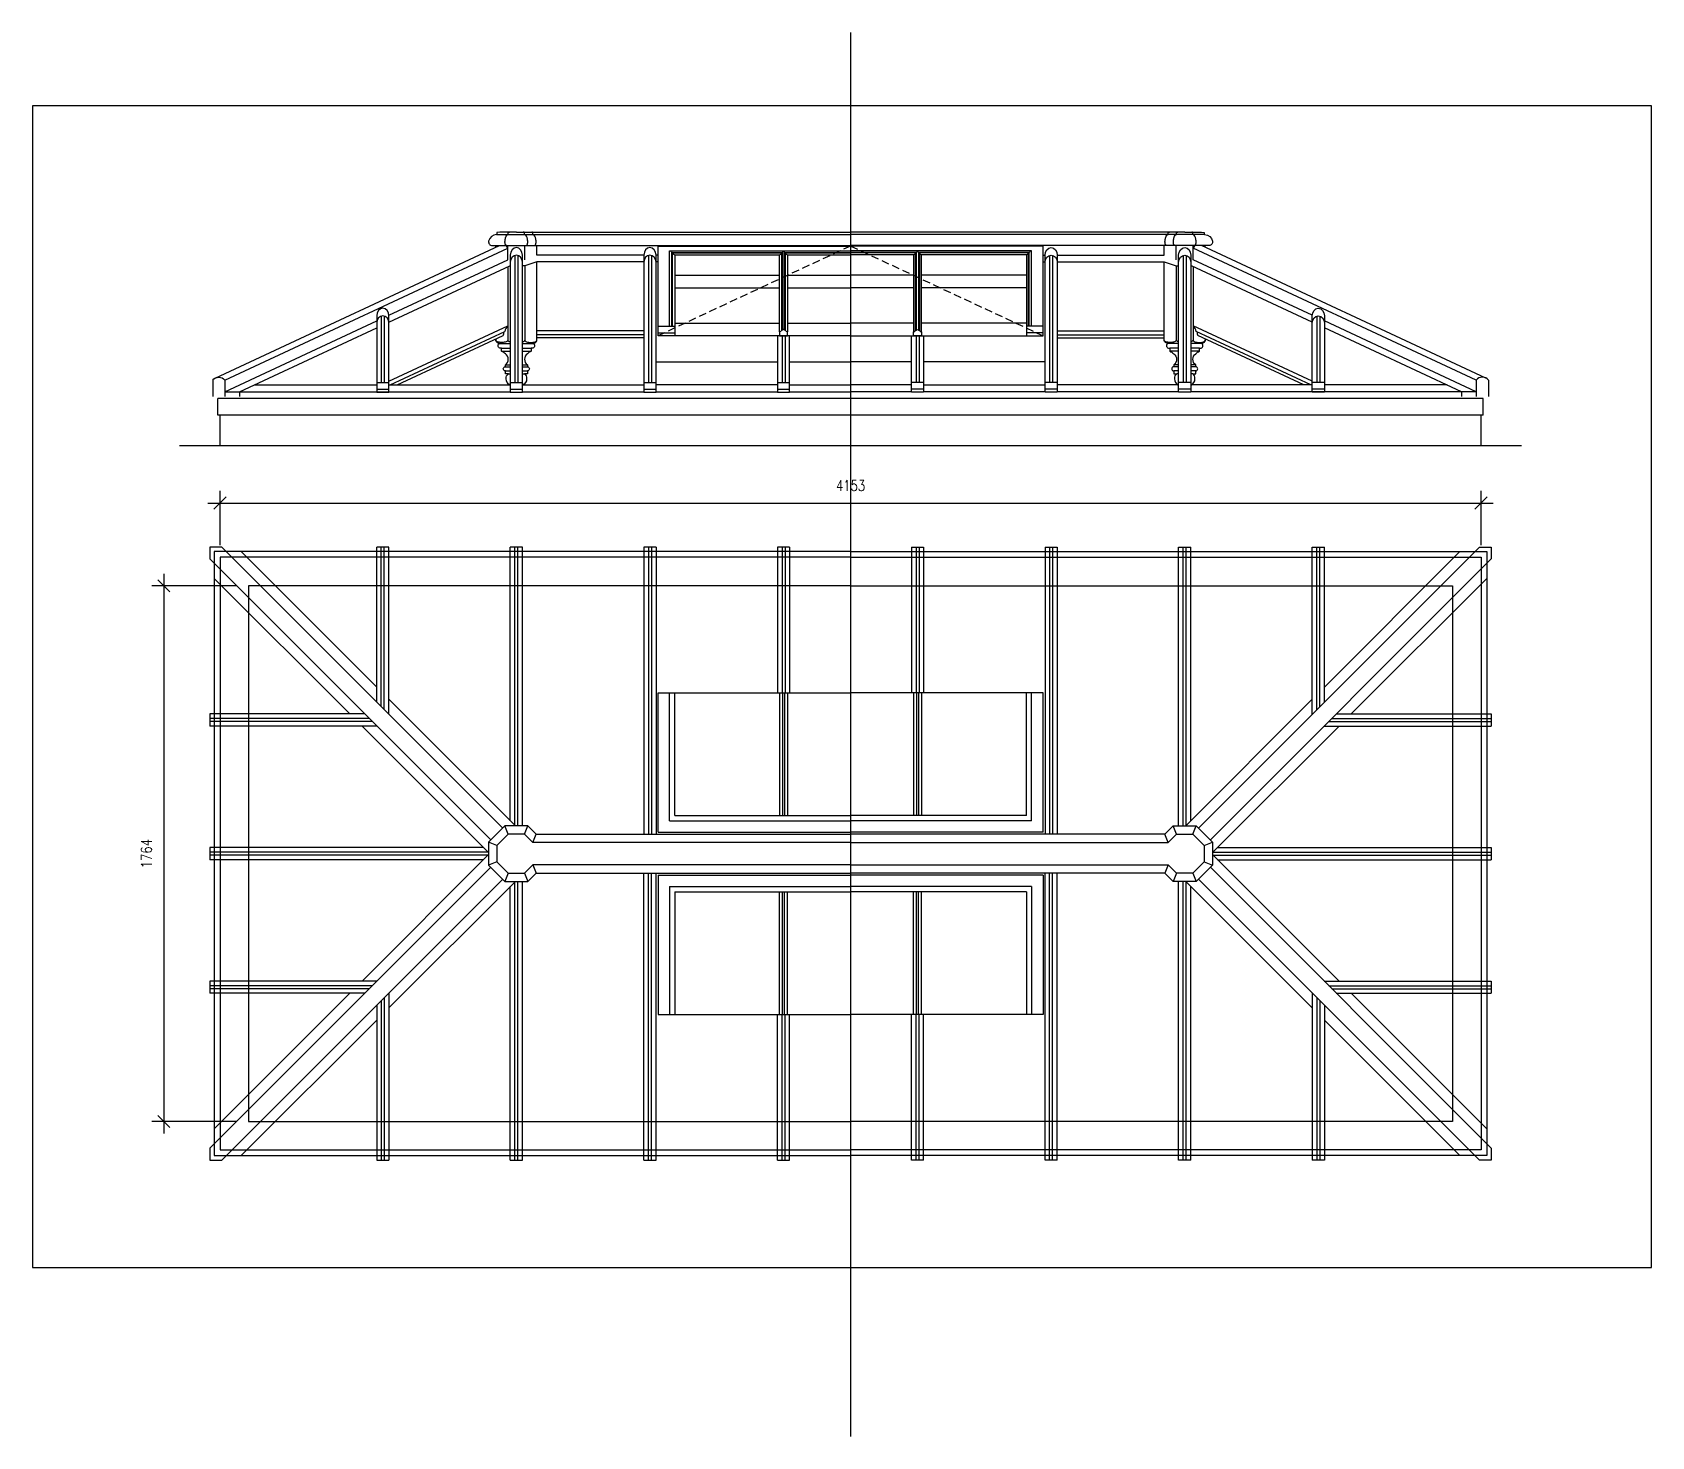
# Model space of a CAD drawing. Header units: millimetres. Extents: x -38686 to 870903, y -23218 to 232707.
# Drawn here: x 24250 to 29584, y 17180 to 21805 of the extents above; entities that cross this region are included whole.
import ezdxf

# ---------------------------------------------------------------- set-up
doc = ezdxf.new("R2010")
doc.units = ezdxf.units.MM
doc.header["$LTSCALE"] = 10
doc.header["$PDMODE"] = 35
doc.header["$PDSIZE"] = 50
doc.linetypes.add('Inset roof in Elevation$0$HIDDEN', pattern=[0.375, 0.25, -0.125])
doc.layers.add('40 - Detail Outline', color=142, linetype='Continuous')
doc.layers.add('Map', color=7, linetype='Continuous')
doc.styles.add('1-20', font='romans.shx', dxfattribs={"width": 0.8, "height": 35})
doc.dimstyles.new('1-20', dxfattribs={"dimtxt": 35, "dimasz": 40, "dimexe": 40, "dimexo": 40, "dimgap": 40, "dimtad": 1, "dimdec": 0, "dimzin": 0, "dimdsep": 46, "dimtxsty": '1-20', "dimblk": 'OBLIQUE', "dimcen": 40, "dimdle": 40, "dimclrd": 251, "dimclre": 251, "dimclrt": 251, "dimadec": 0, "dimazin": 0, "dimtfac": 1, "dimtdec": 0, "dimtix": 1, "dimtmove": 1, "dimatfit": 3, "dimfxl": 1, "dimtolj": 1, "dimtzin": 0, "dimlwd": 25, "dimarcsym": 0})

msp = doc.modelspace()

# ---------------------------------------------------------------- blocks, each defined once
blk = doc.blocks.new('_Oblique')
at = {"color": 0, "linetype": 'ByBlock', "lineweight": -2}
blk.add_line((-0.5, -0.5), (0.5, 0.5), dxfattribs=at)
blk = doc.blocks.new('*D2414')
at = {"layer": '40 - Detail Outline', "color": 251, "lineweight": -2, "ltscale": 10, "transparency": 16777216}
for p, q in [((24868.3, 20115.8), (24868.3, 20294.5)), ((29021.8, 20115.8), (29021.8, 20294.5))]:
    blk.add_line(p, q, dxfattribs=at)
at = {"layer": '40 - Detail Outline', "color": 251, "lineweight": 25, "ltscale": 10, "transparency": 16777216}
blk.add_line((24828.3, 20254.5), (29061.8, 20254.5), dxfattribs=at)
at = {"layer": 'Defpoints', "color": 0, "ltscale": 10, "transparency": 16777216}
for p in [(29021.8, 20254.5), (24868.3, 20075.8), (29021.8, 20075.8)]:
    blk.add_point(p, dxfattribs=at)
at = {"layer": '40 - Detail Outline', "color": 251, "lineweight": 25, "ltscale": 10, "transparency": 16777216, "xscale": 40, "yscale": 40, "zscale": 40, "rotation": 180}
blk.add_blockref('_Oblique', (24868.3, 20254.5), dxfattribs=at)
at = {"layer": '40 - Detail Outline', "color": 251, "lineweight": 25, "ltscale": 10, "transparency": 16777216, "xscale": 40, "yscale": 40, "zscale": 40}
blk.add_blockref('_Oblique', (29021.8, 20254.5), dxfattribs=at)
at = {"layer": '40 - Detail Outline', "color": 251, "ltscale": 10, "transparency": 16777216, "insert": (26945.1, 20312), "char_height": 35, "attachment_point": 5, "style": '1-20'}
blk.add_mtext('\\A1;4153', dxfattribs=at)
blk = doc.blocks.new('*D2415')
at = {"layer": '40 - Detail Outline', "color": 251, "lineweight": 25, "ltscale": 10, "transparency": 16777216}
blk.add_line((24683.4, 20021.8), (24683.4, 18177.8), dxfattribs=at)
at = {"layer": '40 - Detail Outline', "color": 251, "lineweight": -2, "ltscale": 10, "transparency": 16777216}
for p, q in [((24922.3, 19981.8), (24643.4, 19981.8)), ((24922.3, 18217.8), (24643.4, 18217.8))]:
    blk.add_line(p, q, dxfattribs=at)
at = {"layer": 'Defpoints', "color": 0, "ltscale": 10, "transparency": 16777216}
for p in [(24962.3, 19981.8), (24683.4, 18217.8), (24962.3, 18217.8)]:
    blk.add_point(p, dxfattribs=at)
at = {"layer": '40 - Detail Outline', "color": 251, "lineweight": 25, "ltscale": 10, "transparency": 16777216, "xscale": 40, "yscale": 40, "zscale": 40}
for p, rotation in [((24683.4, 19981.8), 90), ((24683.4, 18217.8), 270)]:
    blk.add_blockref('_Oblique', p, dxfattribs=dict(at, rotation=rotation))
at = {"layer": '40 - Detail Outline', "color": 251, "ltscale": 10, "transparency": 16777216, "insert": (24625.9, 19099.8), "char_height": 35, "attachment_point": 5, "rotation": 90, "style": '1-20'}
blk.add_mtext('\\A1;1764', dxfattribs=at)

# ---------------------------------------------------------------- dimensions: what is measured, and where the dimension line sits
at = {"layer": '40 - Detail Outline', "ltscale": 10}
dim = msp.add_linear_dim(base=(29021.773, 20254.527), p1=(24868.348, 20075.847), p2=(29021.773, 20075.847), dimstyle='1-20', dxfattribs=at)
dim.commit()
dim.dimension.update_dxf_attribs({"geometry": '*D2414', "text_midpoint": (26945.06, 20312.027)})
dim = msp.add_linear_dim(base=(24683.377, 18217.814), p1=(24962.348, 19981.847), p2=(24962.348, 18217.814), angle=90, dimstyle='1-20', dxfattribs=at)
dim.commit()
dim.dimension.update_dxf_attribs({"geometry": '*D2415', "text_midpoint": (24625.877, 19099.831)})

# ---------------------------------------------------------------- linework, layer by layer
at = {"color": 8, "ltscale": 10}
for points in [[(25776.866, 21097.326), (25776.866, 21103.06)], [(25816.406, 21056.129), (25816.406, 21103.06)], [(25872.325, 21056.129), (25872.325, 21103.06)], [(25911.866, 21071.211), (25911.866, 21103.06)], [(27978.255, 21071.211), (27978.255, 21103.06)], [(28017.795, 21056.129), (28017.795, 21103.06)], [(28073.714, 21056.129), (28073.714, 21103.06)], [(28113.255, 21097.326), (28113.255, 21103.06)], [(24844.37, 20659.099), (24844.37, 20605.888)], [(24883.968, 20659.275), (24883.968, 20605.888)], [(29006.153, 20659.275), (29006.153, 20605.888)], [(29045.751, 20659.099), (29045.751, 20605.888)], [(24883.968, 20621.326), (24932.758, 20621.326), (24932.758, 20605.888)], [(24932.758, 20621.326), (25824.365, 20621.326)], [(25864.365, 20621.326), (26264.365, 20621.326)], [(26304.365, 20621.326), (26704.365, 20621.326)], [(26744.365, 20621.326), (26945.06, 20621.326)], [(27145.756, 20621.326), (26945.06, 20621.326)], [(27585.756, 20621.326), (27185.756, 20621.326)], [(28025.756, 20621.326), (27625.756, 20621.326)], [(28957.363, 20621.326), (28065.756, 20621.326)], [(29006.153, 20621.326), (28957.363, 20621.326), (28957.363, 20605.888)]]:
    msp.add_lwpolyline(points, dxfattribs=at)
for points in [[(24844.37, 20659.275, -0.50154074), (24883.968, 20659.275)], [(29045.751, 20659.275, 0.50154074), (29006.153, 20659.275)]]:
    msp.add_lwpolyline(points, format="xyb", dxfattribs=at)
at = {"layer": '40 - Detail Outline', "color": 8, "ltscale": 10}
for p, q in [((25839.365, 21070.004), (25839.365, 20651.936)), ((25849.365, 21070.004), (25849.365, 20651.936)), ((26264.365, 21071.211), (25911.866, 21071.211)), ((26279.365, 21070.004), (26279.365, 20651.936)), ((26289.365, 21070.004), (26289.365, 20651.936)), ((26310.865, 21071.211), (26304.365, 21071.211)), ((26365.865, 21071.756), (26365.865, 20805.515)), ((26365.865, 21071.756), (26711.365, 21071.756)), ((26737.365, 21071.756), (26945.06, 21071.756)), ((27152.756, 21071.756), (26945.06, 21071.756)), ((27524.256, 21071.756), (27178.756, 21071.756)), ((27524.256, 21071.756), (27524.256, 20805.515)), ((27579.256, 21071.211), (27585.756, 21071.211)), ((27600.756, 21070.004), (27600.756, 20651.936)), ((27610.756, 21070.004), (27610.756, 20651.936)), ((27625.756, 21071.211), (27978.255, 21071.211)), ((28040.756, 21070.004), (28040.756, 20651.936)), ((28050.756, 21070.004), (28050.756, 20651.936)), ((26365.865, 21004.68), (26711.365, 21004.68)), ((26365.865, 20963.544), (26711.365, 20963.544)), ((26737.365, 21004.68), (26945.06, 21004.68)), ((26737.365, 20963.544), (26945.06, 20963.544)), ((27152.756, 21004.68), (26945.06, 21004.68)), ((27152.756, 20963.544), (26945.06, 20963.544)), ((27524.256, 21004.68), (27178.756, 21004.68)), ((27524.256, 20963.544), (27178.756, 20963.544)), ((25399.365, 20870.119), (25399.365, 20651.936)), ((25409.365, 20870.119), (25409.365, 20651.936)), ((28480.756, 20870.119), (28480.756, 20651.936)), ((28490.756, 20870.119), (28490.756, 20651.936)), ((26310.865, 20837.393), (26365.865, 20837.393)), ((26310.865, 20815.079), (26365.865, 20815.079)), ((26719.365, 20805.515), (26719.365, 20651.936)), ((26729.365, 20805.515), (26729.365, 20651.936)), ((27160.756, 20805.515), (27160.756, 20651.936)), ((27170.756, 20805.515), (27170.756, 20651.936)), ((27579.256, 20837.393), (27524.256, 20837.393)), ((27579.256, 20815.079), (27524.256, 20815.079)), ((25795.366, 20764.58), (25824.365, 20764.58)), ((25795.366, 20754.58), (25824.365, 20754.58)), ((25864.365, 20764.58), (25893.366, 20764.58)), ((25864.365, 20754.58), (25893.366, 20754.58)), ((28025.756, 20764.58), (27996.755, 20764.58)), ((28025.756, 20754.58), (27996.755, 20754.58)), ((28094.755, 20764.58), (28065.756, 20764.58)), ((28094.755, 20754.58), (28065.756, 20754.58)), ((25808.116, 20710.08), (25824.365, 20710.08)), ((25808.116, 20703.58), (25824.365, 20703.58)), ((25864.365, 20710.08), (25880.616, 20710.08)), ((25864.365, 20703.58), (25880.616, 20703.58)), ((28025.756, 20710.08), (28009.505, 20710.08)), ((28025.756, 20703.58), (28009.505, 20703.58)), ((28082.005, 20710.08), (28065.756, 20710.08)), ((28082.005, 20703.58), (28065.756, 20703.58)), ((25384.365, 20651.936), (25424.365, 20651.936)), ((25808.116, 20689.58), (25824.365, 20689.58)), ((25818.116, 20680.58), (25824.365, 20680.58)), ((25824.365, 20651.936), (25864.365, 20651.936)), ((25864.365, 20689.58), (25880.616, 20689.58)), ((25864.365, 20680.58), (25870.616, 20680.58)), ((26264.365, 20651.936), (26304.365, 20651.936)), ((26704.365, 20651.936), (26744.365, 20651.936)), ((27185.756, 20651.936), (27145.756, 20651.936)), ((27625.756, 20651.936), (27585.756, 20651.936)), ((28025.756, 20689.58), (28009.505, 20689.58)), ((28025.756, 20680.58), (28019.505, 20680.58)), ((28065.756, 20651.936), (28025.756, 20651.936)), ((28082.005, 20689.58), (28065.756, 20689.58)), ((28072.005, 20680.58), (28065.756, 20680.58)), ((28505.756, 20651.936), (28465.756, 20651.936)), ((25384.365, 20629.622), (25424.365, 20629.622)), ((25824.365, 20629.622), (25864.365, 20629.622)), ((26264.365, 20629.622), (26304.365, 20629.622)), ((26704.365, 20629.622), (26744.365, 20629.622)), ((27185.756, 20629.622), (27145.756, 20629.622)), ((27625.756, 20629.622), (27585.756, 20629.622)), ((28065.756, 20629.622), (28025.756, 20629.622)), ((28505.756, 20629.622), (28465.756, 20629.622)), ((25384.365, 19599.146), (25384.365, 20109.657)), ((25399.365, 19584.146), (25399.365, 20109.657)), ((25409.365, 19574.146), (25409.365, 20109.657)), ((25424.365, 19559.146), (25424.365, 20109.657)), ((25824.365, 19208.067), (25824.365, 20109.657)), ((25839.365, 19191.331), (25839.365, 20109.657)), ((25849.365, 19191.331), (25849.365, 20109.657)), ((25864.365, 19191.331), (25864.365, 20109.657)), ((26264.365, 20109.657), (26264.365, 19163.831)), ((26279.365, 20109.657), (26279.365, 19163.831)), ((26289.365, 20109.657), (26289.365, 19163.831)), ((26304.365, 20109.657), (26304.365, 19163.831)), ((26704.365, 20109.657), (26704.365, 19629.244)), ((26719.365, 20109.657), (26719.365, 19629.244)), ((26729.365, 20109.657), (26729.365, 19629.244)), ((26744.365, 20109.657), (26744.365, 19629.244)), ((27145.756, 20109.657), (27145.756, 19629.244)), ((27160.756, 20109.657), (27160.756, 19629.244)), ((27170.756, 20109.657), (27170.756, 19629.244)), ((27185.756, 20109.657), (27185.756, 19629.244)), ((27585.756, 20109.657), (27585.756, 19163.831)), ((27600.756, 20109.657), (27600.756, 19163.831)), ((27610.756, 20109.657), (27610.756, 19163.831)), ((27625.756, 20109.657), (27625.756, 19163.831)), ((28025.756, 19191.331), (28025.756, 20109.657)), ((28040.756, 19191.331), (28040.756, 20109.657)), ((28050.756, 19191.331), (28050.756, 20109.657)), ((28065.756, 19208.067), (28065.756, 20109.657)), ((28465.756, 19559.146), (28465.756, 20109.657)), ((28480.756, 19574.146), (28480.756, 20109.657)), ((28490.756, 19584.146), (28490.756, 20109.657)), ((28505.756, 19599.146), (28505.756, 20109.657)), ((26310.865, 19170.331), (26310.865, 19629.244)), ((26348.865, 19208.331), (26348.865, 19629.244)), ((26365.865, 19225.331), (26365.865, 19629.244)), ((26711.365, 19629.244), (26711.365, 19225.331)), ((26720.901, 19629.244), (26720.901, 19225.331)), ((26727.829, 19629.244), (26727.829, 19225.331)), ((26737.365, 19629.244), (26737.365, 19225.331)), ((27152.756, 19629.244), (27152.756, 19225.331)), ((27162.292, 19629.244), (27162.292, 19225.331)), ((27169.22, 19629.244), (27169.22, 19225.331)), ((27178.756, 19629.244), (27178.756, 19225.331)), ((27524.256, 19225.331), (27524.256, 19629.244)), ((27541.256, 19208.331), (27541.256, 19629.244)), ((27579.256, 19170.331), (27579.256, 19629.244)), ((25345.05, 19559.831), (24834.539, 19559.831)), ((25360.05, 19544.831), (24834.539, 19544.831)), ((25370.05, 19534.831), (24834.539, 19534.831)), ((25385.05, 19519.831), (24834.539, 19519.831)), ((28505.071, 19519.831), (29055.582, 19519.831)), ((28520.071, 19534.831), (29055.582, 19534.831)), ((28530.071, 19544.831), (29055.582, 19544.831)), ((28545.071, 19559.831), (29055.582, 19559.831)), ((26348.865, 19208.331), (26945.06, 19208.331)), ((26365.865, 19225.331), (26945.06, 19225.331)), ((27524.256, 19225.331), (26945.06, 19225.331)), ((27541.256, 19208.331), (26945.06, 19208.331)), ((25817.648, 19164.331), (25806.464, 19191.331)), ((25871.082, 19164.331), (25882.265, 19191.331)), ((25898.582, 19136.831), (25909.765, 19163.831)), ((25909.765, 19163.831), (26945.06, 19163.831)), ((26310.865, 19170.331), (26945.06, 19170.331)), ((27579.256, 19170.331), (26945.06, 19170.331)), ((27980.355, 19163.831), (26945.06, 19163.831)), ((27991.539, 19136.831), (27980.355, 19163.831)), ((28019.039, 19164.331), (28007.855, 19191.331)), ((28072.473, 19164.331), (28083.656, 19191.331)), ((25736.128, 19119.831), (24834.539, 19119.831)), ((25752.865, 19104.831), (24834.539, 19104.831)), ((25752.865, 19094.831), (24834.539, 19094.831)), ((25779.865, 19126.547), (25752.865, 19137.731)), ((26945.06, 19136.831), (25898.582, 19136.831)), ((26945.06, 19136.831), (27991.539, 19136.831)), ((28110.256, 19126.547), (28137.256, 19137.731)), ((28137.256, 19104.831), (29055.582, 19104.831)), ((28137.256, 19094.831), (29055.582, 19094.831)), ((28153.993, 19119.831), (29055.582, 19119.831)), ((25736.128, 19079.831), (24834.539, 19079.831)), ((25779.865, 19073.114), (25752.865, 19061.93)), ((26945.06, 19062.831), (25898.582, 19062.831)), ((25898.582, 19062.831), (25909.765, 19035.831)), ((26945.06, 19062.831), (27991.539, 19062.831)), ((27991.539, 19062.831), (27980.355, 19035.831)), ((28110.256, 19073.114), (28137.256, 19061.93)), ((28153.993, 19079.831), (29055.582, 19079.831)), ((25817.648, 19035.331), (25806.464, 19008.331)), ((25824.365, 18090.004), (25824.365, 18991.594)), ((25839.365, 18090.004), (25839.365, 19008.331)), ((25849.365, 18090.004), (25849.365, 19008.331)), ((25864.365, 18090.004), (25864.365, 19008.331)), ((25871.082, 19035.331), (25882.265, 19008.331)), ((25909.765, 19035.831), (26945.06, 19035.831)), ((26264.365, 18090.004), (26264.365, 19035.831)), ((26279.365, 18090.004), (26279.365, 19035.831)), ((26289.365, 18090.004), (26289.365, 19035.831)), ((26304.365, 18090.004), (26304.365, 19035.831)), ((26310.865, 19029.331), (26945.06, 19029.331)), ((26310.865, 19029.331), (26310.865, 18570.418)), ((26348.865, 18991.331), (26945.06, 18991.331)), ((26348.865, 18991.331), (26348.865, 18570.418)), ((27980.355, 19035.831), (26945.06, 19035.831)), ((27579.256, 19029.331), (26945.06, 19029.331)), ((27541.256, 18991.331), (26945.06, 18991.331)), ((27541.256, 18991.331), (27541.256, 18570.418)), ((27579.256, 19029.331), (27579.256, 18570.418)), ((27585.756, 18090.004), (27585.756, 19035.831)), ((27600.756, 18090.004), (27600.756, 19035.831)), ((27610.756, 18090.004), (27610.756, 19035.831)), ((27625.756, 18090.004), (27625.756, 19035.831)), ((28019.039, 19035.331), (28007.855, 19008.331)), ((28025.756, 18090.004), (28025.756, 19008.331)), ((28040.756, 18090.004), (28040.756, 19008.331)), ((28050.756, 18090.004), (28050.756, 19008.331)), ((28065.756, 18090.004), (28065.756, 18991.594)), ((28072.473, 19035.331), (28083.656, 19008.331)), ((26365.865, 18974.331), (26945.06, 18974.331)), ((26365.865, 18974.331), (26365.865, 18570.418)), ((26711.365, 18570.418), (26711.365, 18974.331)), ((26720.901, 18570.418), (26720.901, 18974.331)), ((26727.829, 18570.418), (26727.829, 18974.331)), ((26737.365, 18570.418), (26737.365, 18974.331)), ((27524.256, 18974.331), (26945.06, 18974.331)), ((27152.756, 18570.418), (27152.756, 18974.331)), ((27162.292, 18570.418), (27162.292, 18974.331)), ((27169.22, 18570.418), (27169.22, 18974.331)), ((27178.756, 18570.418), (27178.756, 18974.331)), ((27524.256, 18974.331), (27524.256, 18570.418)), ((25385.05, 18679.831), (24834.539, 18679.831)), ((28505.071, 18679.831), (29055.582, 18679.831)), ((25370.05, 18664.831), (24834.539, 18664.831)), ((25360.05, 18654.831), (24834.539, 18654.831)), ((25345.05, 18639.831), (24834.539, 18639.831)), ((25399.365, 18615.515), (25399.365, 18090.004)), ((25409.365, 18625.515), (25409.365, 18090.004)), ((25424.365, 18640.515), (25424.365, 18090.004)), ((28465.756, 18640.515), (28465.756, 18090.004)), ((28480.756, 18625.515), (28480.756, 18090.004)), ((28490.756, 18615.515), (28490.756, 18090.004)), ((28520.071, 18664.831), (29055.582, 18664.831)), ((28530.071, 18654.831), (29055.582, 18654.831)), ((28545.071, 18639.831), (29055.582, 18639.831)), ((25384.365, 18600.515), (25384.365, 18090.004)), ((26704.365, 18090.004), (26704.365, 18570.418)), ((26719.365, 18090.004), (26719.365, 18570.418)), ((26729.365, 18090.004), (26729.365, 18570.418)), ((26744.365, 18090.004), (26744.365, 18570.418)), ((27145.756, 18090.004), (27145.756, 18570.418)), ((27160.756, 18090.004), (27160.756, 18570.418)), ((27170.756, 18090.004), (27170.756, 18570.418)), ((27185.756, 18090.004), (27185.756, 18570.418)), ((28505.756, 18600.515), (28505.756, 18090.004))]:
    msp.add_line(p, q, dxfattribs=at)
at = {"layer": '40 - Detail Outline', "color": 8}
for p in [(25844.365, 21103.06), (28045.756, 21103.06)]:
    msp.add_line(p, (26945.06, 21103.06), dxfattribs=at)
at = {"layer": '40 - Detail Outline', "color": 8, "ltscale": 10}
for points in [[(26945.06, 21804.812), (26945.06, 17179.606)], [(24852.685, 20666.374), (25789.162, 21103.06)], [(24883.968, 20659.275), (25816.406, 21094.078)], [(25824.365, 21071.211), (25824.365, 20620.058), (25864.365, 20620.058), (25864.365, 21071.211)], [(26264.365, 21071.211), (26264.365, 20620.058), (26304.365, 20620.058), (26304.365, 21071.211)], [(26945.06, 20805.515), (26310.865, 20805.515), (26310.865, 21101.035), (26945.06, 21101.035)], [(26348.865, 20837.393), (26348.865, 21085.306), (26945.06, 21085.306)], [(26356.329, 20837.393), (26356.329, 21080.338), (26720.901, 21080.338), (26720.901, 20823.642)], [(26359.15, 20837.393), (26359.15, 21079.146), (26718.08, 21079.146), (26718.08, 20823.642)], [(26727.829, 20823.642), (26727.829, 21080.338), (26945.06, 21080.338)], [(26730.65, 20823.642), (26730.65, 21079.146), (26945.06, 21079.146)], [(26945.06, 20805.515), (27579.256, 20805.515), (27579.256, 21101.035), (26945.06, 21101.035)], [(27541.256, 20837.393), (27541.256, 21085.306), (26945.06, 21085.306)], [(27162.292, 20823.642), (27162.292, 21080.338), (26945.06, 21080.338)], [(27159.471, 20823.642), (27159.471, 21079.146), (26945.06, 21079.146)], [(27533.792, 20837.393), (27533.792, 21080.338), (27169.22, 21080.338), (27169.22, 20823.642)], [(27530.971, 20837.393), (27530.971, 21079.146), (27172.041, 21079.146), (27172.041, 20823.642)], [(27625.756, 21071.211), (27625.756, 20620.058), (27585.756, 20620.058), (27585.756, 21071.211)], [(28065.756, 21071.211), (28065.756, 20620.058), (28025.756, 20620.058), (28025.756, 21071.211)], [(29006.153, 20659.275), (28073.714, 21094.078)], [(29037.435, 20666.374), (28100.959, 21103.06)], [(25424.305, 20873.289), (25816.406, 21056.129)], [(25424.305, 20850.538), (25822.597, 21036.265)], [(25816.406, 21033.378), (25816.406, 20790.58)], [(25824.365, 21036.265), (25822.597, 21036.265)], [(26264.365, 21048.716), (25911.866, 21048.716), (25872.325, 21036.265), (25864.366, 21036.265)], [(25872.325, 21036.265), (25872.325, 20790.58)], [(26310.865, 21048.716), (26304.365, 21048.716)], [(27579.256, 21048.716), (27585.756, 21048.716)], [(27625.756, 21048.716), (27978.255, 21048.716), (28017.795, 21036.265), (28025.755, 21036.265)], [(28017.795, 21036.265), (28017.795, 20790.58)], [(28065.756, 21036.265), (28067.523, 21036.265)], [(28465.816, 20850.538), (28067.523, 21036.265)], [(28465.816, 20873.289), (28073.714, 21056.129)], [(28073.714, 21033.378), (28073.714, 20790.58)], [(24883.968, 20621.326), (25384.365, 20854.665)], [(25384.365, 20871.326), (25384.365, 20620.058), (25424.365, 20620.058), (25424.365, 20871.326)], [(28505.756, 20871.326), (28505.756, 20620.058), (28465.756, 20620.058), (28465.756, 20871.326)], [(29006.153, 20621.326), (28505.756, 20854.665)], [(24932.758, 20621.326), (25384.365, 20831.913)], [(25424.365, 20655.976), (25816.406, 20838.788)], [(25429.179, 20643.481), (25806.694, 20819.52)], [(25451.762, 20643.481), (25800.728, 20806.206)], [(26264.365, 20822.322), (25911.866, 20822.322)], [(26264.365, 20808.322), (25911.866, 20808.322)], [(26365.865, 20847.142), (26711.365, 20847.142)], [(26704.365, 20805.515), (26704.365, 20620.058), (26744.365, 20620.058), (26744.365, 20805.515)], [(26737.365, 20847.142), (26945.06, 20847.142)], [(27152.756, 20847.142), (26945.06, 20847.142)], [(27185.756, 20805.515), (27185.756, 20620.058), (27145.756, 20620.058), (27145.756, 20805.515)], [(27524.256, 20847.142), (27178.756, 20847.142)], [(27625.756, 20822.322), (27978.255, 20822.322)], [(27625.756, 20808.322), (27978.255, 20808.322)], [(28465.756, 20655.976), (28073.714, 20838.788)], [(28460.942, 20643.481), (28083.426, 20819.52)], [(28438.358, 20643.481), (28089.393, 20806.206)], [(28957.363, 20621.326), (28505.756, 20831.913)], [(25790.366, 20780.58), (25824.365, 20780.58)], [(26264.365, 20798.322), (25911.866, 20798.322)], [(27625.756, 20798.322), (27978.255, 20798.322)], [(28099.755, 20780.58), (28065.756, 20780.58)], [(26304.365, 20719.251), (26704.365, 20719.251)], [(26744.365, 20719.251), (26945.06, 20719.251)], [(27145.756, 20719.251), (26945.06, 20719.251)], [(27585.756, 20719.251), (27185.756, 20719.251)], [(24980.27, 20643.481), (25384.365, 20643.481)], [(25424.365, 20643.481), (25824.365, 20643.481)], [(25864.365, 20643.481), (26264.365, 20643.481)], [(26704.365, 20643.481), (26304.365, 20643.481)], [(26744.365, 20643.481), (26945.06, 20643.481)], [(27145.756, 20643.481), (26945.06, 20643.481)], [(27185.756, 20643.481), (27585.756, 20643.481)], [(28025.756, 20643.481), (27625.756, 20643.481)], [(28465.756, 20643.481), (28065.756, 20643.481)], [(28909.85, 20643.481), (28505.756, 20643.481)], [(29029.186, 20598.427), (24860.935, 20598.427)], [(24860.935, 20543.496), (24860.935, 20598.427)], [(29029.186, 20543.496), (29029.186, 20598.427)], [(29029.186, 20543.496), (24860.935, 20543.496)], [(24868.348, 20443.496), (24868.348, 20542.548)], [(29021.773, 20443.496), (29021.773, 20542.548)], [(29154.821, 20443.496), (24735.3, 20443.496)], [(24873.854, 20109.657), (24834.539, 20109.657), (24834.539, 20070.342)], [(24873.854, 20109.657), (25799.322, 19184.189)], [(25424.365, 20109.657), (25384.365, 20109.657)], [(25864.365, 20109.657), (25824.365, 20109.657)], [(26304.365, 20109.657), (26264.365, 20109.657)], [(26744.365, 20109.657), (26704.365, 20109.657)], [(27145.756, 20109.657), (27185.756, 20109.657)], [(27585.756, 20109.657), (27625.756, 20109.657)], [(28025.756, 20109.657), (28065.756, 20109.657)], [(29016.267, 20109.657), (28090.798, 19184.189)], [(28465.756, 20109.657), (28505.756, 20109.657)], [(29016.267, 20109.657), (29055.582, 20109.657), (29055.582, 20070.342)], [(24834.539, 20070.342), (25760.007, 19144.873)], [(26945.06, 20094.657), (24849.539, 20094.657), (24849.539, 18105.004), (26945.06, 18105.004)], [(26945.06, 20075.847), (24868.348, 20075.847), (24868.348, 18123.814), (26945.06, 18123.814)], [(24937.775, 20094.657), (25384.365, 19648.067)], [(26945.06, 20094.657), (29040.582, 20094.657), (29040.582, 18105.004), (26945.06, 18105.004)], [(26945.06, 20075.847), (29021.773, 20075.847), (29021.773, 18123.814), (26945.06, 18123.814)], [(29055.582, 20070.342), (28130.114, 19144.873)], [(28952.345, 20094.657), (28505.756, 19648.067)], [(24849.539, 20006.42), (25296.128, 19559.831)], [(29040.582, 20006.42), (28593.993, 19559.831)], [(26945.06, 19981.847), (24962.348, 19981.847), (24962.348, 18217.814), (26945.06, 18217.814)], [(26945.06, 19981.847), (28927.773, 19981.847), (28927.773, 18217.814), (26945.06, 18217.814)], [(26310.865, 19629.244), (26945.06, 19629.244)], [(27579.256, 19629.244), (26945.06, 19629.244)], [(25424.365, 19608.067), (25841.102, 19191.331)], [(28465.756, 19608.067), (28049.019, 19191.331)], [(24834.539, 19559.831), (24834.539, 19519.831)], [(25336.128, 19519.831), (25752.865, 19103.094)], [(28553.993, 19519.831), (28137.256, 19103.094)], [(29055.582, 19559.831), (29055.582, 19519.831)], [(25909.765, 19163.831), (25882.265, 19191.331), (25806.464, 19191.331), (25752.865, 19137.731), (25752.865, 19061.93), (25806.464, 19008.331), (25882.265, 19008.331), (25909.765, 19035.831)], [(25898.582, 19136.831), (25871.082, 19164.331), (25817.648, 19164.331), (25779.865, 19126.547), (25779.865, 19073.114), (25817.648, 19035.331), (25871.082, 19035.331), (25898.582, 19062.831)], [(27980.355, 19163.831), (28007.855, 19191.331), (28083.656, 19191.331), (28137.256, 19137.731), (28137.256, 19061.93), (28083.656, 19008.331), (28007.855, 19008.331), (27980.355, 19035.831)], [(27991.539, 19136.831), (28019.039, 19164.331), (28072.473, 19164.331), (28110.256, 19126.547), (28110.256, 19073.114), (28072.473, 19035.331), (28019.039, 19035.331), (27991.539, 19062.831)], [(24834.539, 19119.831), (24834.539, 19079.831)], [(25336.128, 18679.831), (25752.865, 19096.567)], [(28553.993, 18679.831), (28137.256, 19096.567)], [(29055.582, 19119.831), (29055.582, 19079.831)], [(24834.539, 18129.32), (25760.007, 19054.788)], [(29055.582, 18129.32), (28130.114, 19054.788)], [(24873.854, 18090.004), (25799.322, 19015.473)], [(25424.365, 18591.594), (25841.102, 19008.331)], [(28465.756, 18591.594), (28049.019, 19008.331)], [(29016.267, 18090.004), (28090.798, 19015.473)], [(24834.539, 18679.831), (24834.539, 18639.831)], [(29055.582, 18679.831), (29055.582, 18639.831)], [(24849.539, 18193.241), (25296.128, 18639.831)], [(29040.582, 18193.241), (28593.993, 18639.831)], [(26310.865, 18570.418), (26945.06, 18570.418)], [(27579.256, 18570.418), (26945.06, 18570.418)], [(24937.775, 18105.004), (25384.365, 18551.594)], [(28952.345, 18105.004), (28505.756, 18551.594)], [(24834.539, 18129.32), (24834.539, 18090.004), (24873.854, 18090.004)], [(25384.365, 18090.004), (25424.365, 18090.004)], [(25824.365, 18090.004), (25864.365, 18090.004)], [(26264.365, 18090.004), (26304.365, 18090.004)], [(26704.365, 18090.004), (26744.365, 18090.004)], [(27185.756, 18090.004), (27145.756, 18090.004)], [(27625.756, 18090.004), (27585.756, 18090.004)], [(28065.756, 18090.004), (28025.756, 18090.004)], [(28505.756, 18090.004), (28465.756, 18090.004)], [(29055.582, 18129.32), (29055.582, 18090.004), (29016.267, 18090.004)]]:
    msp.add_lwpolyline(points, dxfattribs=at)
at = {"layer": '40 - Detail Outline', "color": 8, "linetype": 'Continuous'}
for points in [[(25844.365, 21147.06), (25789.365, 21147.06), (25780.76, 21146.154, 0.38381895), (25779.865, 21145.16), (25779.865, 21140.036, -0.40218651), (25778.906, 21139.037, 0.34431903), (25753.105, 21117.108, 0.4750438), (25764.555, 21103.06), (25844.365, 21103.06)], [(28045.756, 21147.06), (28100.756, 21147.06), (28109.36, 21146.154, -0.38381895), (28110.256, 21145.16), (28110.256, 21140.036, 0.40218651), (28111.215, 21139.037, -0.34431903), (28137.015, 21117.108, -0.4750438), (28125.566, 21103.06), (28045.756, 21103.06)]]:
    msp.add_lwpolyline(points, format="xyb", dxfattribs=at)
at = {"layer": '40 - Detail Outline', "color": 8}
for points in [[(25778.906, 21139.037), (25844.365, 21139.037)], [(25844.365, 21139.037), (26945.06, 21139.037)], [(28045.756, 21139.037), (26945.06, 21139.037)], [(28111.215, 21139.037), (28045.756, 21139.037)]]:
    msp.add_lwpolyline(points, dxfattribs=at)
at = {"layer": '40 - Detail Outline', "color": 8, "linetype": 'Continuous'}
for points in [[(25844.365, 21147.06), (26945.06, 21147.06)], [(28045.756, 21147.06), (26945.06, 21147.06)]]:
    msp.add_lwpolyline(points, dxfattribs=at)
at = {"layer": '40 - Detail Outline', "color": 8, "linetype": 'Inset roof in Elevation$0$HIDDEN', "ltscale": 10}
for points in [[(26945.06, 21100.711), (26944.365, 21101.035), (26310.865, 20805.515)], [(26945.06, 21100.711), (26945.756, 21101.035), (27579.256, 20805.515)]]:
    msp.add_lwpolyline(points, dxfattribs=at)
at = {"layer": '40 - Detail Outline', "color": 8, "ltscale": 10}
for points in [[(26348.865, 21085.306, -0.27950849), (26356.329, 21080.338), (26359.15, 21079.146, 0.21968065), (26365.865, 21071.756)], [(26711.365, 20818.618), (26711.365, 21071.756, 0.21968065), (26718.08, 21079.146), (26720.901, 21080.338, -1), (26727.829, 21080.338), (26730.65, 21079.146, 0.21968065), (26737.365, 21071.756), (26737.365, 20818.618)], [(27178.756, 20818.618), (27178.756, 21071.756, -0.21968065), (27172.041, 21079.146), (27169.22, 21080.338, 1), (27162.292, 21080.338), (27159.471, 21079.146, -0.21968065), (27152.756, 21071.756), (27152.756, 20818.618)], [(27541.256, 21085.306, 0.27950849), (27533.792, 21080.338), (27530.971, 21079.146, -0.21968065), (27524.256, 21071.756)], [(25864.365, 20780.58), (25898.366, 20780.58, 0.07456431), (25903.694, 20781.379, 0.08516564), (25907.912, 20783.509, 0.10624137), (25910.912, 20786.919, 0.12816243), (25911.866, 20790.58), (25911.866, 21048.716)], [(28025.756, 20780.58), (27991.755, 20780.58, -0.07456431), (27986.427, 20781.379, -0.08516564), (27982.209, 20783.509, -0.10624137), (27979.209, 20786.919, -0.12816243), (27978.255, 20790.58), (27978.255, 21048.716)], [(25776.866, 20795.079), (25776.866, 20790.58, 0.12816243), (25777.82, 20786.919, 0.10624137), (25780.82, 20783.509, 0.08516564), (25785.038, 20781.379, 0.07456431), (25790.366, 20780.58), (25824.365, 20780.58)], [(25816.406, 20790.58, -0.21929918), (25815.399, 20788.393, -0.09200241), (25810.616, 20785.631, -0.04870642), (25804.724, 20784.17, -0.03642133), (25796.636, 20783.58, -0.03642133), (25788.548, 20784.17, -0.04870642), (25782.656, 20785.631, -0.09200241), (25777.874, 20788.393, -0.21929918), (25776.866, 20790.58)], [(25824.365, 20642.351, -0.31287795), (25810.616, 20664.08, -0.26299272), (25818.116, 20680.58), (25808.116, 20680.58), (25808.116, 20689.58, -0.96428571), (25808.116, 20703.58), (25808.116, 20710.08, 0.52039237), (25808.116, 20746.08, 0.10861707), (25795.366, 20754.58), (25795.366, 20764.58), (25790.366, 20764.58, -0.75), (25790.366, 20780.58)], [(25816.406, 20790.58, 0.26257836), (25817.542, 20788.567, 0.07239786), (25824.365, 20785.69)], [(25864.365, 20785.689, 0.07241773), (25871.19, 20788.567, 0.26257836), (25872.325, 20790.58)], [(25864.365, 20780.58), (25898.366, 20780.58, -0.75), (25898.366, 20764.58), (25893.366, 20764.58), (25893.366, 20754.58, 0.10861707), (25880.616, 20746.08, 0.52039237), (25880.616, 20710.08), (25880.616, 20703.58, -0.96428571), (25880.616, 20689.58), (25880.616, 20680.58), (25870.616, 20680.58, -0.26299272), (25878.116, 20664.08, -0.31290393), (25864.365, 20642.351, -0.31290393)], [(25872.325, 20790.58, 0.21929918), (25873.333, 20788.393, 0.09200241), (25878.116, 20785.631, 0.04870642), (25884.008, 20784.17, 0.03642133), (25892.096, 20783.58, 0.03642133), (25900.183, 20784.17, 0.04870642), (25906.075, 20785.631, 0.09200241), (25910.858, 20788.393, 0.21929918), (25911.866, 20790.58)], [(28017.795, 20790.58, -0.21929918), (28016.788, 20788.393, -0.09200241), (28012.005, 20785.631, -0.04870642), (28006.113, 20784.17, -0.03642133), (27998.025, 20783.58, -0.03642133), (27989.937, 20784.17, -0.04870642), (27984.045, 20785.631, -0.09200241), (27979.263, 20788.393, -0.21929918), (27978.255, 20790.58)], [(28025.756, 20780.58), (27991.755, 20780.58, 0.75), (27991.755, 20764.58), (27996.755, 20764.58), (27996.755, 20754.58, -0.10861707), (28009.505, 20746.08, -0.52039237), (28009.505, 20710.08), (28009.505, 20703.58, 0.96428571), (28009.505, 20689.58), (28009.505, 20680.58), (28019.505, 20680.58, 0.26299272), (28012.005, 20664.08, 0.31290393), (28025.756, 20642.351, 0.31290393)], [(28025.756, 20785.689, -0.07241773), (28018.931, 20788.567, -0.26257836), (28017.795, 20790.58)], [(28113.255, 20795.079), (28113.255, 20790.58, -0.12816243), (28112.301, 20786.919, -0.10624137), (28109.301, 20783.509, -0.08516564), (28105.083, 20781.379, -0.07456431), (28099.755, 20780.58), (28065.756, 20780.58)], [(28073.714, 20790.58, -0.26257836), (28072.579, 20788.567, -0.07239786), (28065.756, 20785.69)], [(28065.756, 20642.351, 0.31287795), (28079.505, 20664.08, 0.26299272), (28072.005, 20680.58), (28082.005, 20680.58), (28082.005, 20689.58, 0.96428571), (28082.005, 20703.58), (28082.005, 20710.08, -0.52039237), (28082.005, 20746.08, -0.10861707), (28094.755, 20754.58), (28094.755, 20764.58), (28099.755, 20764.58, 0.75), (28099.755, 20780.58)], [(28073.714, 20790.58, 0.21929918), (28074.722, 20788.393, 0.09200241), (28079.505, 20785.631, 0.04870642), (28085.397, 20784.17, 0.03642133), (28093.485, 20783.58, 0.03642133), (28101.572, 20784.17, 0.04870642), (28107.464, 20785.631, 0.09200241), (28112.247, 20788.393, 0.21929918), (28113.255, 20790.58)]]:
    msp.add_lwpolyline(points, format="xyb", dxfattribs=at)
for points in [[(26718.08, 20823.642, -0.33264125), (26711.365, 20818.618), (26711.365, 20805.515), (26737.365, 20805.515), (26737.365, 20818.618, -0.33264125), (26730.65, 20823.642), (26727.829, 20823.642, 0.57735027), (26720.901, 20823.642)], [(27172.041, 20823.642, 0.33264125), (27178.756, 20818.618), (27178.756, 20805.515), (27152.756, 20805.515), (27152.756, 20818.618, 0.33264125), (27159.471, 20823.642), (27162.292, 20823.642, -0.57735027), (27169.22, 20823.642)]]:
    msp.add_lwpolyline(points, format="xyb", close=True, dxfattribs=at)
for centre, radius, start, end in [((25798.773, 21086.403), 19.231, 23.523213, 60.01361), ((28091.347, 21086.403), 19.231, 119.98639, 156.476787), ((25784.747, 20815.82), 18.65, 328.968918, 6.483906), ((25840.445, 20814.59), 34.109, 134.810292, 171.690117), ((28049.675, 20814.59), 34.109, 8.309883, 45.189708), ((28105.374, 20815.82), 18.65, 173.516094, 211.031082)]:
    msp.add_arc(centre, radius, start, end, dxfattribs=at)
for centre, major_axis, ratio, start_param, end_param in [((25844.365, 21071.211), (0, 25.297), 0.79060048, 4.71238898, 7.85398163), ((25844.365, 21048.716), (0, -21.986), 0.90966331, 1.57079633, 4.71238898), ((26284.365, 21071.211), (0, 25.297), 0.79060048, 4.71238898, 7.85398163), ((26284.365, 21048.716), (0, -21.986), 0.90966331, 1.57079633, 4.71238898), ((25404.365, 20871.326), (0, 25.297), 0.79060048, 4.71238898, 7.85398163), ((25404.365, 20848.831), (0, -21.986), 0.90966331, 1.57079633, 4.71238898)]:
    msp.add_ellipse(centre, major_axis=major_axis, ratio=ratio, start_param=start_param, end_param=end_param, dxfattribs=at)
at = {"layer": '40 - Detail Outline', "color": 8, "ltscale": 10, "extrusion": (0, 0, -1)}
for centre, major_axis, ratio, start_param, end_param in [((27605.756, 21071.211), (0, 25.297), 0.79060048, 4.71238898, 7.85398163), ((27605.756, 21048.716), (0, -21.986), 0.90966331, 1.57079633, 4.71238898), ((28045.756, 21071.211), (0, 25.297), 0.79060048, 4.71238898, 7.85398163), ((28045.756, 21048.716), (0, -21.986), 0.90966331, 1.57079633, 4.71238898), ((28485.756, 20871.326), (0, 25.297), 0.79060048, 4.71238898, 7.85398163), ((28485.756, 20848.831), (0, -21.986), 0.90966331, 1.57079633, 4.71238898)]:
    msp.add_ellipse(centre, major_axis=major_axis, ratio=ratio, start_param=start_param, end_param=end_param, dxfattribs=at)
at = {"layer": '40 - Detail Outline', "color": 8, "linetype": 'Continuous'}
for points in [[(25811.524, 21103.06), (25809.303, 21103.06), (25807.899, 21107.365), (25806.496, 21111.669), (25806.944, 21117.108), (25808.678, 21138.151), (25817.264, 21139.037), (25817.648, 21139.077), (25817.648, 21140.036), (25817.648, 21142.598), (25817.648, 21145.16), (25817.648, 21146.06), (25818.006, 21146.154), (25819.727, 21146.607), (25821.448, 21147.06)], [(25877.205, 21103.06), (25879.427, 21103.06), (25880.83, 21107.365), (25882.233, 21111.669), (25881.785, 21117.108), (25880.052, 21138.151), (25871.465, 21139.037), (25871.081, 21139.077), (25871.081, 21140.036), (25871.081, 21142.598), (25871.081, 21145.16), (25871.081, 21146.06), (25870.723, 21146.154), (25869.002, 21146.607), (25867.281, 21147.06)], [(25904.705, 21103.06), (25906.927, 21103.06), (25908.33, 21107.365), (25909.733, 21111.669), (25909.285, 21117.108), (25907.552, 21138.151), (25898.965, 21139.037), (25898.581, 21139.077), (25898.581, 21140.036), (25898.581, 21142.598), (25898.581, 21145.16), (25898.581, 21146.06), (25898.223, 21146.154), (25896.502, 21146.607), (25894.781, 21147.06)], [(27985.415, 21103.06), (27983.194, 21103.06), (27981.791, 21107.365), (27980.387, 21111.669), (27980.835, 21117.108), (27982.569, 21138.151), (27991.156, 21139.037), (27991.539, 21139.077), (27991.539, 21140.036), (27991.539, 21142.598), (27991.539, 21145.16), (27991.539, 21146.06), (27991.897, 21146.154), (27993.618, 21146.607), (27995.339, 21147.06)], [(28012.915, 21103.06), (28010.694, 21103.06), (28009.291, 21107.365), (28007.887, 21111.669), (28008.335, 21117.108), (28010.069, 21138.151), (28018.656, 21139.037), (28019.039, 21139.077), (28019.039, 21140.036), (28019.039, 21142.598), (28019.039, 21145.16), (28019.039, 21146.06), (28019.397, 21146.154), (28021.118, 21146.607), (28022.839, 21147.06)], [(28078.597, 21103.06), (28080.818, 21103.06), (28082.221, 21107.365), (28083.625, 21111.669), (28083.177, 21117.108), (28081.443, 21138.151), (28072.856, 21139.037), (28072.473, 21139.077), (28072.473, 21140.036), (28072.473, 21142.598), (28072.473, 21145.16), (28072.473, 21146.06), (28072.115, 21146.154), (28070.394, 21146.607), (28068.673, 21147.06)]]:
    msp.add_rational_spline(points, [1, 0.903262169747, 1, 0.903262169747, 1, 0.788020204157, 1, 0.721534869367, 1, 1, 1, 0.743197411367, 1, 1, 1], degree=2, knots=[0, 0, 0, 0.88696815, 0.88696815, 1.7739363, 1.7739363, 3.10035583, 3.10035583, 4.62991534, 4.62991534, 5.62991534, 5.62991534, 7.09583473, 7.09583473, 8.09583473, 8.09583473, 8.09583473], dxfattribs=at)
at = {"layer": 'Map', "color": 2, "ltscale": 10}
msp.add_lwpolyline([(29583.53, 21563.11), (24250.277, 21563.11), (24250.277, 17736.543), (29583.53, 17736.543)], close=True, dxfattribs=at)

msp.set_redraw_order([(e.dxf.handle, doc.entitydb.next_handle()) for e in msp.query("TEXT MTEXT ATTDEF DIMENSION ARC_DIMENSION")])  # texts and dimensions are drawn at this point

doc.saveas('drawing.dxf')
